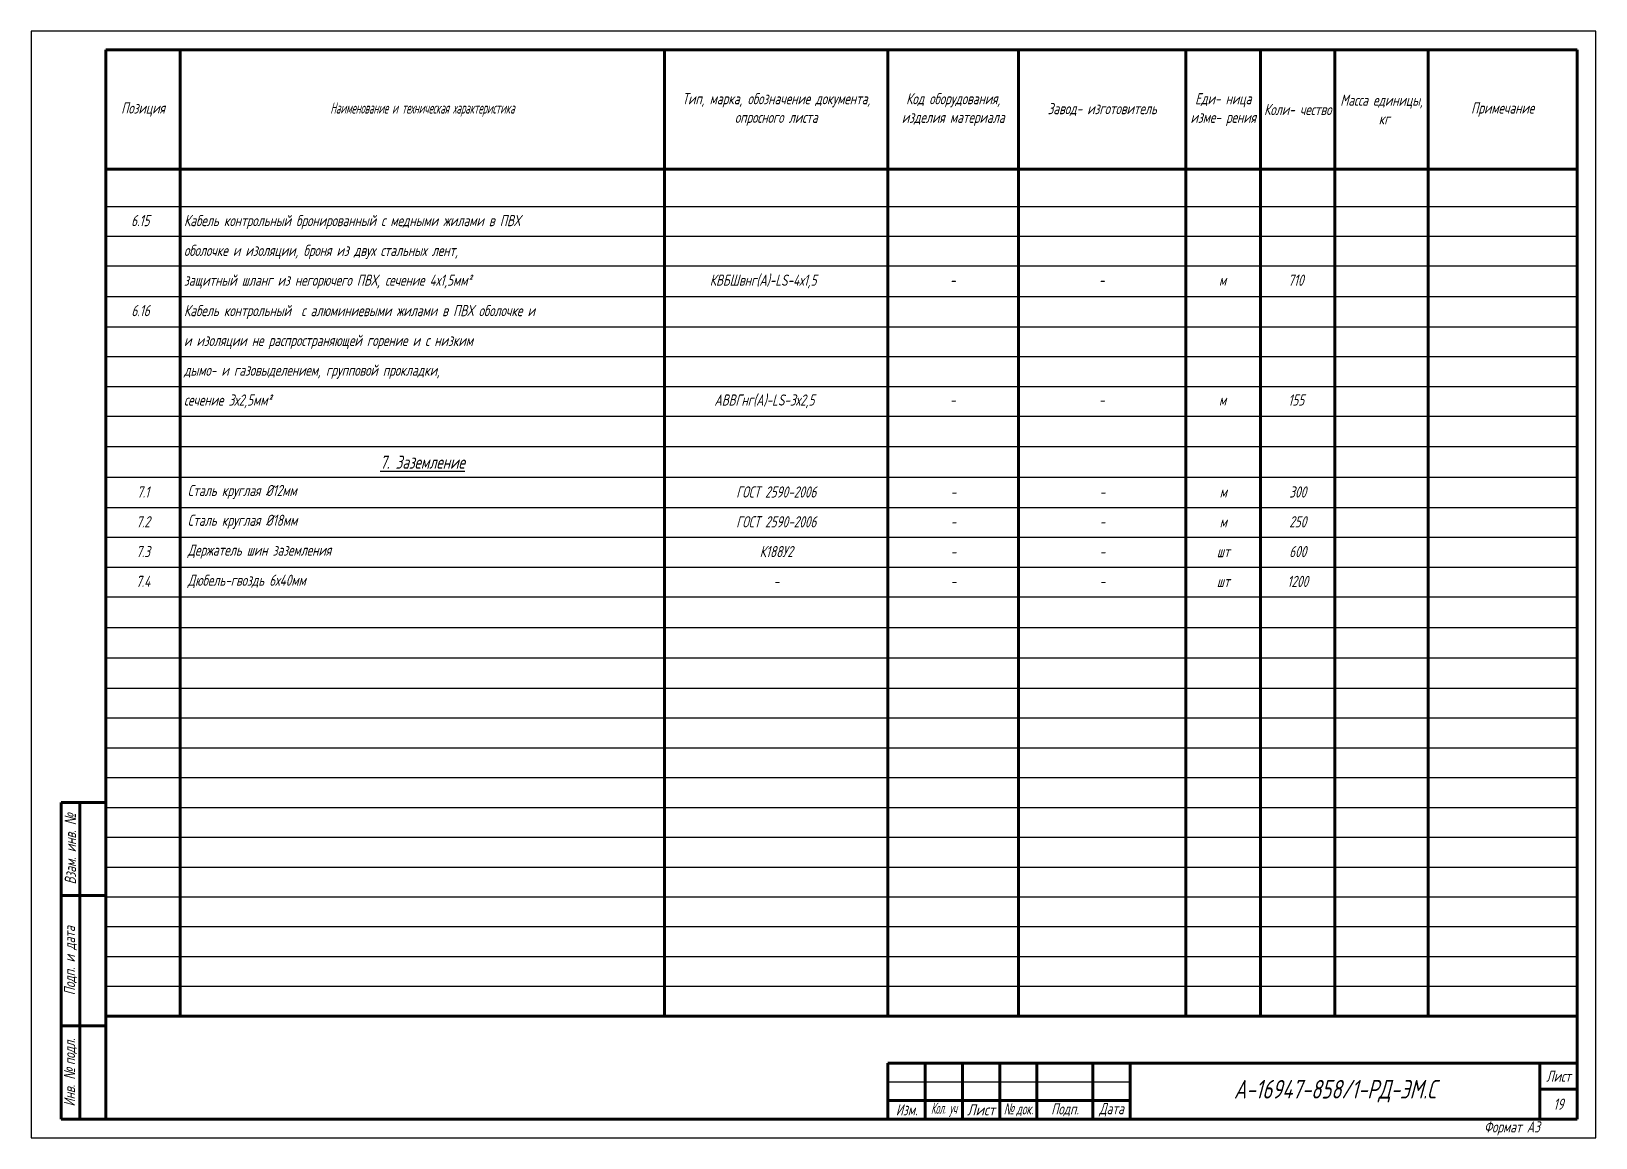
# Model space of a CAD drawing. Header units: millimetres. Extents: x -10490 to 5162, y -5053 to 76.
# Drawn here: x 4742 to 5162, y -344.1 to -47.1 of the extents above; entities that cross this region are included whole.
import ezdxf

# ---------------------------------------------------------------- set-up
doc = ezdxf.new("R2010")
doc.units = ezdxf.units.MM
for name, color, linetype, lineweight in [('Рамка толстая', 7, 'Continuous', 60), ('Рамка тонкая', 5, 'Continuous', 25), ('Спецификация', 9, 'Continuous', 25), ('Текст', 2, 'Continuous', 25), ('Штампы', 252, 'Continuous', 25)]:
    doc.layers.add(name, color=color, linetype=linetype, lineweight=lineweight)
doc.styles.add('SIMPLEX', font='simplex.shx', dxfattribs={"width": 0.7, "oblique": 15})

msp = doc.modelspace()

# ---------------------------------------------------------------- texts
at = {"layer": 'Спецификация', "color": 2, "style": 'SIMPLEX'}
for s, insert, char_height, width, attachment_point in [('{\\C2;Позиция}', (4771.95639, -68.14683), 3, 20, 5), ('{\\Fgost|c204;\\Q15;\\C2;Наименование и техническая характеристика}', (4846.95639, -68.14683), 3, 130, 5), ('{\\C2;Тип, марка, обозначение документа, опросного листа}', (4941.95639, -68.14683), 3, 60, 5), ('{\\C2;Код оборудования, изделия материала}', (4989.45639, -68.14683), 3, 35, 5), ('{\\C2;Завод- изготовитель}', (5029.45639, -68.14683), 3, 45, 5), ('{\\C2;Еди- ница изме- рения}', (5061.95639, -68.14683), 3, 20, 5), ('{\\C2;Коли- чество}', (5081.95639, -68.14683), 3, 20, 5), ('{\\C2;Масса единицы,  кг}', (5104.45639, -68.14683), 3, 25, 5), ('{\\C2;Примечание}', (5136.95639, -68.14683), 3, 40, 5), ('{\\L7. Заземление}', (4846.95639, -162.8135), 3.5, 126, 5), ('7.1', (4771.95639, -170.8135), 3, 20, 5), ('Сталь круглая %%C12мм', (4783.95639, -170.8135), 3, 126, 4), ('ГОСТ 2590-2006', (4941.95639, -170.8135), 3, 60, 5), ('-', (4989.45639, -170.8135), 3, 35, 5), ('-', (5029.45639, -170.8135), 3, 45, 5), ('м', (5061.95639, -170.8135), 3, 20, 5), ('300', (5081.95639, -170.8135), 3, 20, 5), ('7.2', (4771.95639, -178.8135), 3, 20, 5), ('Сталь круглая %%C18мм', (4783.95639, -178.8135), 3, 126, 4), ('ГОСТ 2590-2006', (4941.95639, -178.8135), 3, 60, 5), ('-', (4989.45639, -178.8135), 3, 35, 5), ('-', (5029.45639, -178.8135), 3, 45, 5), ('м', (5061.95639, -178.8135), 3, 20, 5), ('250', (5081.95639, -178.8135), 3, 20, 5), ('7.3', (4771.95639, -186.8135), 3, 20, 5), ('Держатель шин заземления', (4783.95639, -186.8135), 3, 126, 4), ('К188У2', (4941.95639, -186.8135), 3, 60, 5), ('-', (4989.45639, -186.8135), 3, 35, 5), ('-', (5029.45639, -186.8135), 3, 45, 5), ('шт', (5061.95639, -186.8135), 3, 20, 5), ('600', (5081.95639, -186.8135), 3, 20, 5), ('Дюбель-гвоздь 6х40мм', (4783.95639, -194.8135), 3, 126, 4), ('7.4', (4771.95639, -194.8135), 3, 20, 5), ('-', (4941.95639, -194.8135), 3, 60, 5), ('-', (4989.45639, -194.8135), 3, 35, 5), ('-', (5029.45639, -194.8135), 3, 45, 5), ('шт', (5061.95639, -194.8135), 3, 20, 5), ('1200', (5081.95639, -194.8135), 3, 20, 5)]:
    msp.add_mtext(s, dxfattribs=dict(at, insert=insert, char_height=char_height, width=width, attachment_point=attachment_point))
at = {"layer": 'Текст', "char_height": 3, "attachment_point": 1, "style": 'SIMPLEX'}
for s, width, heights, insert in [('\\pi6.8055;6.15', 20, [0], (4761.95639, -96.45809)), ('{\\W0.7;Кабель контрольный бронированный с медными жилами в ПВХ  }', 129, [0], (4782.95639, -96.45809)), ('оболочке и изоляции, броня из двух стальных лент, ', 129, [0], (4782.95639, -104.45809)), ('защитный шланг из негорючего ПВХ, сечение 4х1,5мм²', 129, [0], (4782.95639, -112.45809)), ('\\pi12.148;КВБШвнг(А)-LS-4х1,5', 60, [0], (4911.95639, -112.45809)), ('\\pi8.8437;м', 20, [3.5], (5051.95639, -112.45809)), ('\\pi7.4246;710', 20, [3.5], (5071.95639, -112.45809)), ('\\pi16.6;-', 35, [0], (4971.95639, -112.45809)), ('\\pi21.6;-', 45, [0], (5006.95639, -112.45809)), ('\\pi6.8629;6.16', 20, [0], (4761.95639, -120.62476)), ('{\\W0.7;Кабель контрольный  с алюминиевыми жилами в ПВХ оболочке и }', 129, [0], (4782.95639, -120.62476)), ('и изоляции не распространяющей горение и с низким ', 129, [0], (4782.95639, -128.62476)), ('дымо- и газовыделением, групповой прокладки,', 129, [0], (4782.95639, -136.62476)), ('сечение 3х2,5мм²', 129, [0], (4782.95639, -144.62476)), ('\\pi13.398;АВВГнг(А)-LS-3х2,5', 60, [0], (4911.95639, -144.62476)), ('\\pi16.6;-', 35, [0], (4971.95639, -144.62476)), ('\\pi21.6;-', 45, [0], (5006.95639, -144.62476)), ('\\pi8.8437;м', 20, [3.5], (5051.95639, -144.62476)), ('\\pi7.4481;155', 20, [3.5], (5071.95639, -144.62476))]:
    msp.add_mtext_dynamic_manual_height_columns(s, width=width, gutter_width=12.5, heights=heights, dxfattribs=dict(at, insert=insert))
at = {"layer": 'Штампы', "color": 2, "char_height": 3, "attachment_point": 5, "rotation": 90, "style": 'SIMPLEX'}
for s, insert, width in [('Взам. инв. {\\fArial|b0|i0|c204|p34;№}', (4752.45639, -266.64683), 25), ('Подп. и дата', (4752.45639, -296.64683), 35), ('Инв. {\\fArial|b0|i0|c204|p34;№ }подл.', (4752.45639, -326.64683), 25)]:
    msp.add_mtext(s, dxfattribs=dict(at, insert=insert, width=width))
at = {"layer": 'Штампы', "color": 2, "style": 'SIMPLEX'}
for s, insert, char_height, width, attachment_point in [('{\\W0.7;Лист}', (5151.95639, -327.64683), 3, 10, 5), ('А-16947-858/1-РД-ЭМ.С', (5091.95639, -331.64683), 5, 110, 5), ('Изм.', (4976.95639, -336.64683), 3, 10, 5), ('{\\W0.5;Кол. уч}', (4986.95639, -336.64683), 3, 10, 5), ('{\\W0.8;Лист}', (4996.95639, -336.64683), 3, 10, 5), ('{\\fArial|b0|i0|c204|p34;\\W0.6;№ \\Fsimplex|c204;док.}', (5006.95639, -336.64683), 3, 10, 5), ('Подп.', (5019.45639, -336.64683), 3, 15, 5), ('{\\W0.7;Дата}', (5031.95639, -336.64683), 3, 10, 5), ('19', (5151.95639, -335.14683), 3, 10, 5), ('Формат А3', (5146.95639, -341.64683), 3, 165, 6)]:
    msp.add_mtext(s, dxfattribs=dict(at, insert=insert, char_height=char_height, width=width, attachment_point=attachment_point))

# ---------------------------------------------------------------- blocks, each defined once
blk = doc.blocks.new('A$C64336E77')
at = {"layer": 'Рамка толстая'}
for p, q in [((20, 5), (20, 292)), ((20, 292), (415, 292)), ((415, 292), (415, 5)), ((20, 5), (415, 5))]:
    blk.add_line(p, q, dxfattribs=at)
at = {"layer": 'Рамка тонкая'}
for p, q in [((0, 297), (0, 0)), ((420, 297), (0, 297)), ((420, 0), (420, 297)), ((0, 0), (420, 0))]:
    blk.add_line(p, q, dxfattribs=at)

# ---------------------------------------------------------------- linework, layer by layer
at = {"layer": 'Спецификация', "lineweight": 60}
for p, q in [((4761.95639, -52.14683), (5156.95639, -52.14683)), ((4781.95639, -52.14683), (4781.95639, -311.48017)), ((4911.95639, -52.14683), (4911.95639, -311.48017)), ((4971.95639, -52.14683), (4971.95639, -311.48017)), ((5006.95639, -52.14683), (5006.95639, -311.48017)), ((5051.95639, -52.14683), (5051.95639, -311.48017)), ((5071.95639, -52.14683), (5071.95639, -311.48017)), ((5091.95639, -52.14683), (5091.95639, -311.48017)), ((5116.95639, -52.14683), (5116.95639, -311.48017)), ((5156.95639, -52.14683), (5156.95639, -311.48017)), ((4761.95639, -84.14683), (5156.95639, -84.14683)), ((4761.95639, -311.48017), (5156.95639, -311.48017))]:
    msp.add_line(p, q, dxfattribs=at)
at = {"layer": 'Спецификация', "color": 5}
for p, q in [((4761.95639, -94.14683), (5156.95639, -94.14683)), ((4761.95639, -102.14683), (5156.95639, -102.14683)), ((4761.95639, -110.14683), (5156.95639, -110.14683)), ((4761.95639, -118.3135), (5156.95639, -118.3135)), ((4761.95639, -126.48017), (5156.95639, -126.48017)), ((4761.95639, -134.48017), (5156.95639, -134.48017)), ((4761.95639, -142.48017), (5156.95639, -142.48017)), ((4761.95639, -150.48017), (5156.95639, -150.48017)), ((4761.95639, -158.64683), (5156.95639, -158.64683)), ((4761.95639, -166.8135), (5156.95639, -166.8135)), ((4761.95639, -174.98017), (5156.95639, -174.98017)), ((4761.95639, -182.98017), (5156.95639, -182.98017)), ((4761.95639, -190.98017), (5156.95639, -190.98017)), ((4761.95639, -198.98017), (5156.95639, -198.98017)), ((4761.95639, -207.14683), (5156.95639, -207.14683)), ((4761.95639, -215.3135), (5156.95639, -215.3135)), ((4761.95639, -223.48017), (5156.95639, -223.48017)), ((4761.95639, -231.48017), (5156.95639, -231.48017)), ((4761.95639, -239.48017), (5156.95639, -239.48017)), ((4761.95639, -247.48017), (5156.95639, -247.48017)), ((4761.95639, -255.48017), (5156.95639, -255.48017)), ((4761.95639, -263.48017), (5156.95639, -263.48017)), ((4761.95639, -271.48017), (5156.95639, -271.48017)), ((4761.95639, -279.48017), (5156.95639, -279.48017)), ((4761.95639, -287.48017), (5156.95639, -287.48017)), ((4761.95639, -295.48017), (5156.95639, -295.48017)), ((4761.95639, -303.48017), (5156.95639, -303.48017))]:
    msp.add_line(p, q, dxfattribs=at)
at = {"layer": 'Штампы', "lineweight": 60}
for p, q in [((4749.95639, -339.14683), (4749.95639, -254.14683)), ((4749.95639, -254.14683), (4761.95639, -254.14683)), ((4754.95639, -339.14683), (4754.95639, -254.14683)), ((4749.95639, -279.14683), (4761.95639, -279.14683)), ((4749.95639, -314.14683), (4761.95639, -314.14683)), ((4971.95639, -324.14683), (5156.95639, -324.14683)), ((4971.95639, -324.14683), (4971.95639, -339.14683)), ((4981.95639, -324.14683), (4981.95639, -339.14683)), ((4991.95639, -324.14683), (4991.95639, -339.14683)), ((5001.95639, -324.14683), (5001.95639, -339.14683)), ((5011.95639, -324.14683), (5011.95639, -339.14683)), ((5026.95639, -324.14683), (5026.95639, -339.14683)), ((5036.95639, -324.14683), (5036.95639, -339.14683)), ((5146.95639, -324.14683), (5146.95639, -339.14683)), ((5156.95639, -324.14683), (5156.95639, -339.14683)), ((5146.95639, -331.14683), (5156.95639, -331.14683)), ((4971.95639, -334.14683), (5036.95639, -334.14683)), ((4749.95639, -339.14683), (4761.95639, -339.14683)), ((4971.95639, -339.14683), (5156.95639, -339.14683))]:
    msp.add_line(p, q, dxfattribs=at)
at = {"layer": 'Штампы', "color": 5, "lineweight": 25}
msp.add_line((4971.95639, -329.14683), (5036.95639, -329.14683), dxfattribs=at)
at = {"layer": 'Штампы', "color": 8, "lineweight": 0}
msp.add_line((4971.95639, -344.14683), (5156.95639, -344.14683), dxfattribs=at)

# ---------------------------------------------------------------- block references
msp.add_blockref('A$C64336E77', (4741.9564, -344.14683))

msp.set_redraw_order([(e.dxf.handle, doc.entitydb.next_handle()) for e in msp.query("TEXT MTEXT ATTDEF DIMENSION ARC_DIMENSION")])  # texts and dimensions are drawn at this point

doc.saveas('drawing.dxf')
